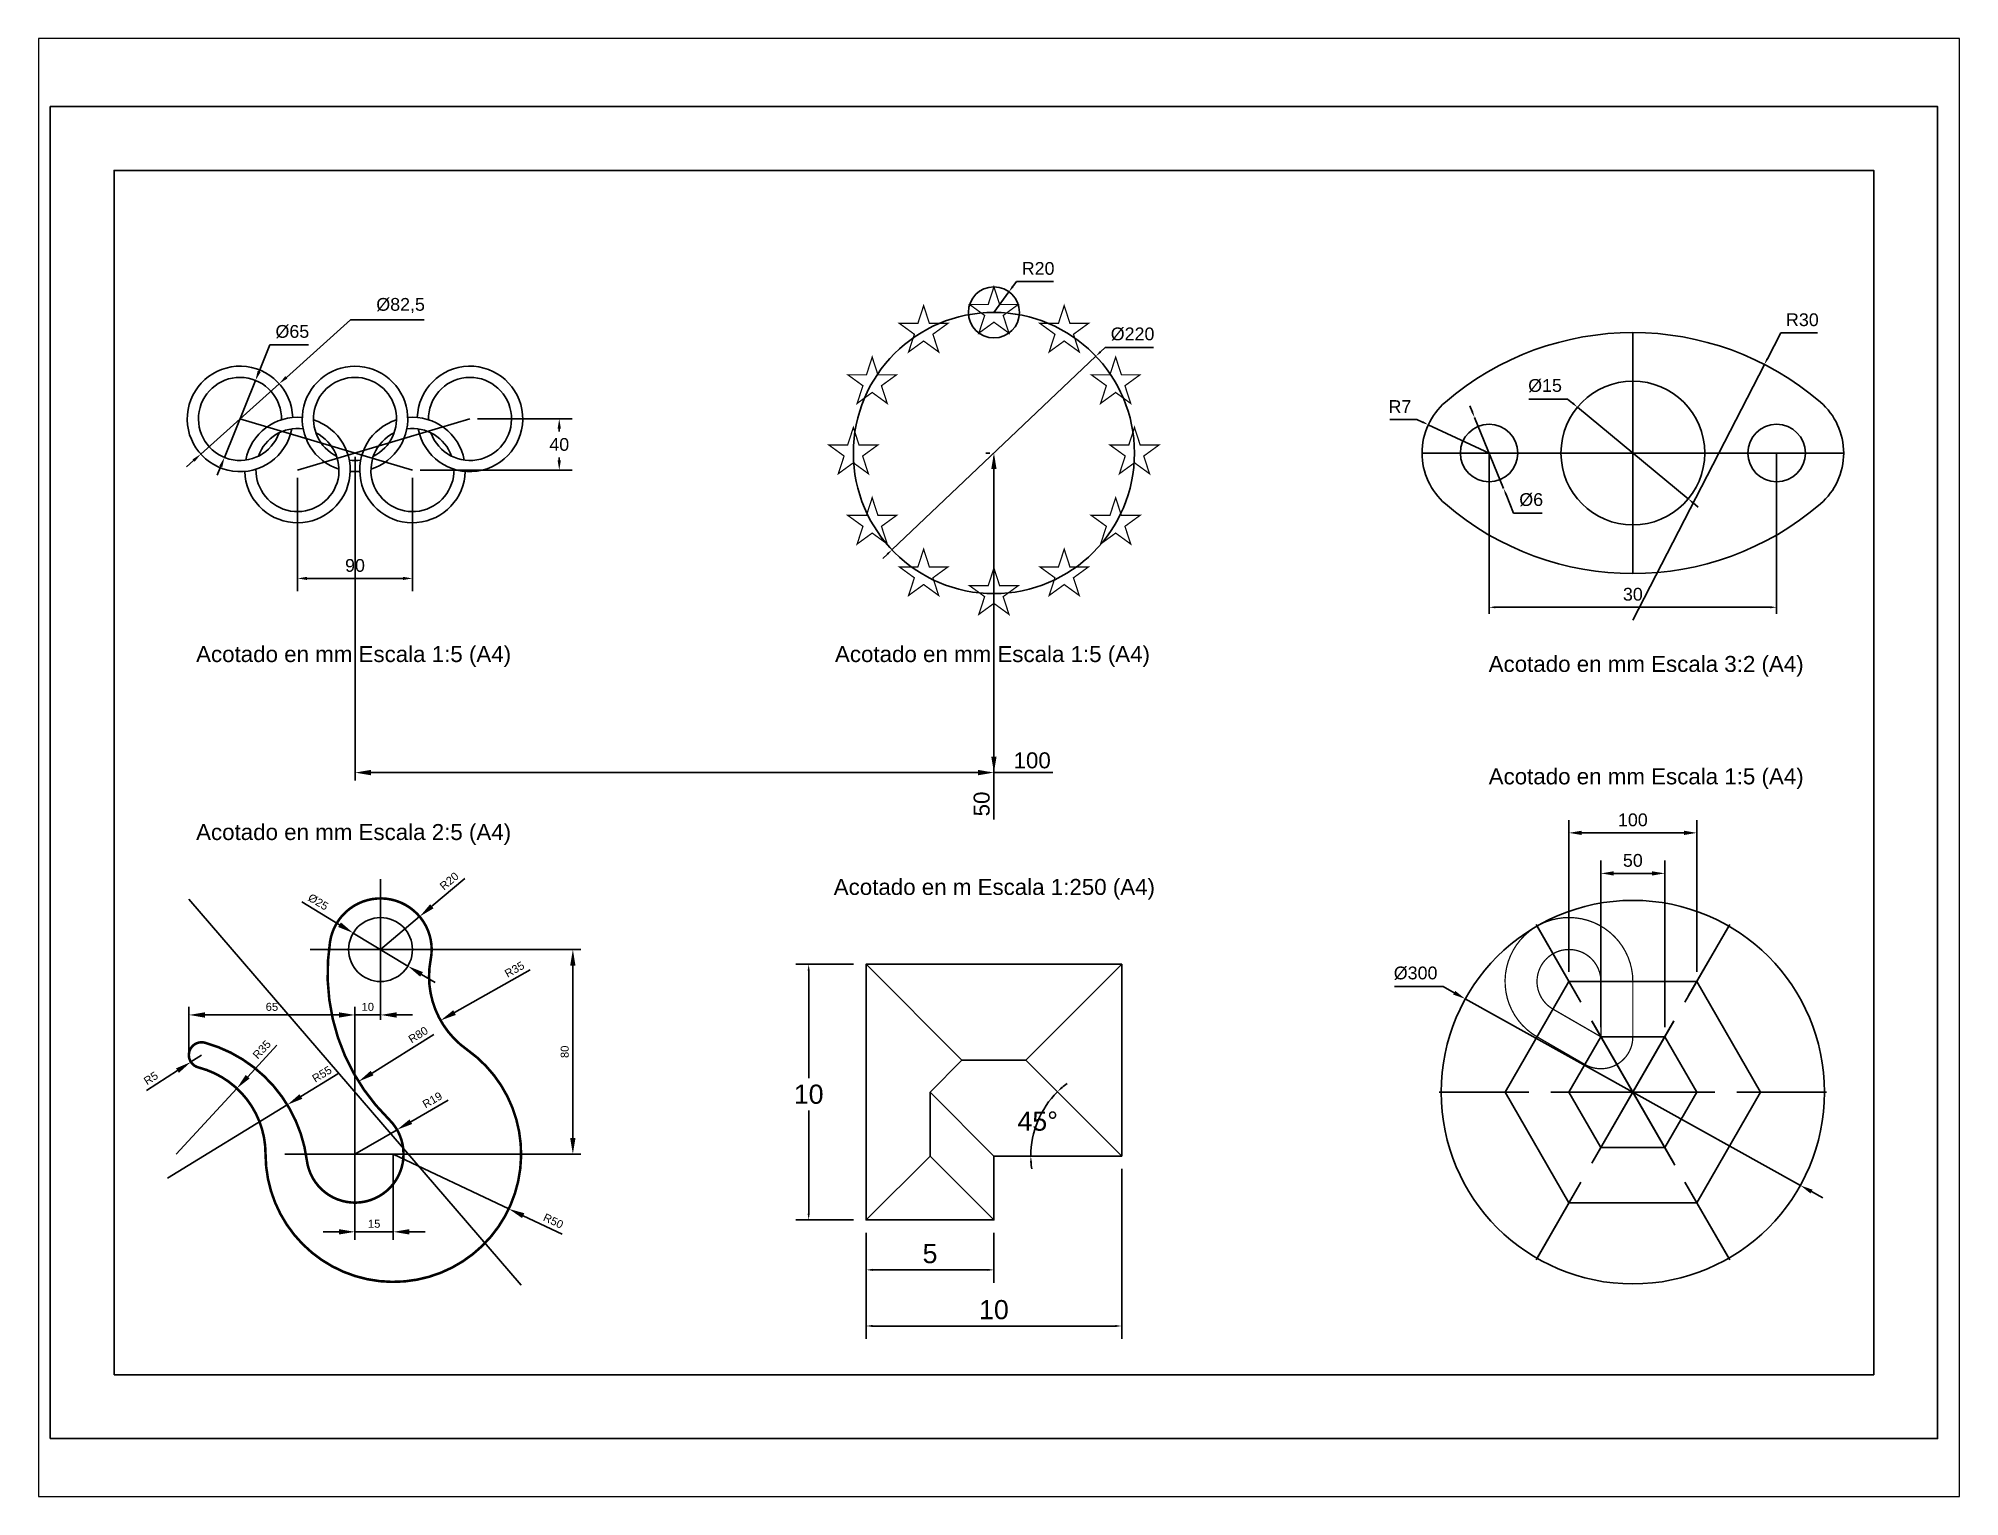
# Paper-space layout 'Presentación1' of a CAD drawing. Header units: millimetres. Extents: x 26 to 231, y 20 to 176.
# The model-space entities are those that its viewports show. They can reach past a viewport. Long polylines and large blocks are cut down to what shows.
import ezdxf

# ---------------------------------------------------------------- set-up
doc = ezdxf.new("R2010")
doc.units = ezdxf.units.MM
doc.layers.add('CapaCotas', color=252, linetype='Continuous')
doc.styles.get("Standard").update_dxf_attribs({"font": 'arial.ttf'})
doc.dimstyles.new('ISO-25', dxfattribs={"dimtxt": 2.5, "dimasz": 2.5, "dimexe": 1.25, "dimexo": 0.625, "dimtad": 1, "dimtxsty": 'Standard', "dimcen": 2.5, "dimadec": 0, "dimazin": 0, "dimtfac": 1, "dimtmove": 0, "dimatfit": 3, "dimfxl": 1, "dimarcsym": 0})

psp = doc.layouts.new('Presentación1')

msp = doc.modelspace()

# ---------------------------------------------------------------- texts
at = {"char_height": 2.5, "attachment_point": 1}
for s, insert in [('Acotado en mm Escala 1:5 (A4)', (2731.13, 1198.889)), ('Acotado en mm Escala 2:5 (A4)', (2528.83, 1190.177))]:
    msp.add_mtext_dynamic_manual_height_columns(s, width=50.67892, gutter_width=12.5, heights=[0], dxfattribs=dict(at, insert=insert))

# ---------------------------------------------------------------- blocks, each defined once
blk = doc.blocks.new('*D3')
at = {"layer": 'CapaCotas', "color": 0, "lineweight": -2, "transparency": 16777216}
for p, q in [((-15.96, -15.15), (15.96, 15.15)), ((17.41, 16.52), (16.68, 15.83)), ((25, 16.52), (17.41, 16.52)), ((-16.68, -15.83), (-17.41, -16.52))]:
    blk.add_line(p, q, dxfattribs=at)
at = {"layer": 'CapaCotas', "color": 0, "transparency": 16777216}
for points in [[(16.57, 15.95), (16.8, 15.71), (15.96, 15.15)], [(-16.8, -15.71), (-16.57, -15.95), (-15.96, -15.15)]]:
    blk.add_solid(points, dxfattribs=at)
at = {"layer": 'Defpoints', "color": 0, "transparency": 16777216}
for p in [(15.96, 15.15), (-15.96, -15.15)]:
    blk.add_point(p, dxfattribs=at)
at = {"layer": 'CapaCotas', "color": 0, "transparency": 16777216, "insert": (21.7, 18.6), "char_height": 2, "attachment_point": 5}
blk.add_mtext('%%C220', dxfattribs=at)
blk = doc.blocks.new('*D4')
at = {"layer": 'CapaCotas', "color": 0, "lineweight": -2, "transparency": 16777216}
for p, q in [((0, 22), (2.36, 25.23)), ((3.53, 26.85), (2.94, 26.04)), ((9.31, 26.85), (3.53, 26.85))]:
    blk.add_line(p, q, dxfattribs=at)
at = {"layer": 'CapaCotas', "color": 0, "transparency": 16777216}
blk.add_solid([(2.81, 26.14), (3.08, 25.94), (2.36, 25.23)], dxfattribs=at)
at = {"layer": 'Defpoints', "color": 0, "transparency": 16777216}
for p in [(2.36, 25.23), (0, 22)]:
    blk.add_point(p, dxfattribs=at)
at = {"layer": 'CapaCotas', "color": 0, "transparency": 16777216, "insert": (6.92, 28.87), "char_height": 2, "attachment_point": 5}
blk.add_mtext('R20', dxfattribs=at)
blk = doc.blocks.new('*D12')
at = {"layer": 'CapaCotas', "color": 0, "lineweight": -2, "transparency": 16777216}
for p, q in [((-22, 20), (-30.99, 20)), ((-28.99, 19), (-28.99, 2.2)), ((-28.99, -19), (-28.99, -2.87)), ((-22, -20), (-30.99, -20))]:
    blk.add_line(p, q, dxfattribs=at)
at = {"layer": 'CapaCotas', "color": 0, "transparency": 16777216}
for points in [[(-29.16, 19), (-28.83, 19), (-28.99, 20)], [(-29.16, -19), (-28.83, -19), (-28.99, -20)]]:
    blk.add_solid(points, dxfattribs=at)
at = {"layer": 'Defpoints', "color": 0, "transparency": 16777216}
for p in [(-20, 20), (-28.99, -20), (-20, -20)]:
    blk.add_point(p, dxfattribs=at)
at = {"layer": 'CapaCotas', "color": 0, "transparency": 16777216, "insert": (-28.99, -0.34), "char_height": 3, "attachment_point": 5}
blk.add_mtext('10', dxfattribs=at)
blk = doc.blocks.new('*D13')
at = {"layer": 'CapaCotas', "color": 0, "lineweight": -2, "transparency": 16777216}
for p, q in [((-20, -22), (-20, -29.81)), ((0, -22), (0, -29.81)), ((-19, -27.81), (-1, -27.81))]:
    blk.add_line(p, q, dxfattribs=at)
at = {"layer": 'CapaCotas', "color": 0, "transparency": 16777216}
for points in [[(-19, -27.64), (-19, -27.97), (-20, -27.81)], [(-1, -27.64), (-1, -27.97), (0, -27.81)]]:
    blk.add_solid(points, dxfattribs=at)
at = {"layer": 'Defpoints', "color": 0, "transparency": 16777216}
for p in [(-20, -20), (0, -20), (0, -27.81)]:
    blk.add_point(p, dxfattribs=at)
at = {"layer": 'CapaCotas', "color": 0, "transparency": 16777216, "insert": (-10, -25.28), "char_height": 3, "attachment_point": 5}
blk.add_mtext('5', dxfattribs=at)
blk = doc.blocks.new('*D14')
at = {"layer": 'CapaCotas', "color": 0, "lineweight": -2, "transparency": 16777216}
for p, q in [((20, -12), (20, -38.59)), ((-20, -22), (-20, -38.59)), ((-19, -36.59), (19, -36.59))]:
    blk.add_line(p, q, dxfattribs=at)
at = {"layer": 'CapaCotas', "color": 0, "transparency": 16777216}
for points in [[(-19, -36.42), (-19, -36.75), (-20, -36.59)], [(19, -36.42), (19, -36.75), (20, -36.59)]]:
    blk.add_solid(points, dxfattribs=at)
at = {"layer": 'Defpoints', "color": 0, "transparency": 16777216}
for p in [(20, -10), (-20, -20), (20, -36.59)]:
    blk.add_point(p, dxfattribs=at)
at = {"layer": 'CapaCotas', "color": 0, "transparency": 16777216, "insert": (0, -34.05), "char_height": 3, "attachment_point": 5}
blk.add_mtext('10', dxfattribs=at)
blk = doc.blocks.new('*D15')
at = {"layer": 'CapaCotas', "color": 0, "lineweight": -2, "transparency": 16777216}
for start, end in [(135, 180), (126.9466, 130.9733), (184.0267, 188.0534)]:
    blk.add_arc((20, -10), 14.23, start, end, dxfattribs=at)
at = {"layer": 'CapaCotas', "color": 0, "transparency": 16777216}
for points in [[(10.78, 0.62), (10.55, 0.87), (9.94, 0.06)], [(5.64, -11.01), (5.97, -10.99), (5.77, -10)]]:
    blk.add_solid(points, dxfattribs=at)
at = {"layer": 'Defpoints', "color": 0, "transparency": 16777216}
for p in [(5, 5), (7.67, -2.88), (0, -10), (20, -10), (20, -10)]:
    blk.add_point(p, dxfattribs=at)
at = {"layer": 'CapaCotas', "color": 0, "transparency": 16777216, "insert": (6.85, -4.55), "char_height": 3, "attachment_point": 5}
blk.add_mtext('45°', dxfattribs=at)
blk = doc.blocks.new('*D16')
at = {"layer": 'CapaCotas', "color": 0, "lineweight": -2, "transparency": 16777216}
for p, q in [((-5, 10.16), (-5, 36.23)), ((5, 10.16), (5, 36.23)), ((-3, 34.23), (3, 34.23))]:
    blk.add_line(p, q, dxfattribs=at)
at = {"layer": 'CapaCotas', "color": 0, "transparency": 16777216}
for points in [[(-3, 34.56), (-3, 33.89), (-5, 34.23)], [(3, 34.56), (3, 33.89), (5, 34.23)]]:
    blk.add_solid(points, dxfattribs=at)
at = {"layer": 'Defpoints', "color": 0, "transparency": 16777216}
for p in [(5, 34.23), (-5, 8.66), (5, 8.66)]:
    blk.add_point(p, dxfattribs=at)
at = {"layer": 'CapaCotas', "color": 0, "transparency": 16777216, "insert": (0, 36.25), "char_height": 2, "attachment_point": 5}
blk.add_mtext('50', dxfattribs=at)
blk = doc.blocks.new('*D17')
at = {"layer": 'CapaCotas', "color": 0, "lineweight": -2, "transparency": 16777216}
for p, q in [((-10, 18.82), (-10, 42.57)), ((10, 18.82), (10, 42.57)), ((-8, 40.57), (8, 40.57))]:
    blk.add_line(p, q, dxfattribs=at)
at = {"layer": 'CapaCotas', "color": 0, "transparency": 16777216}
for points in [[(-8, 40.9), (-8, 40.23), (-10, 40.57)], [(8, 40.9), (8, 40.23), (10, 40.57)]]:
    blk.add_solid(points, dxfattribs=at)
at = {"layer": 'Defpoints', "color": 0, "transparency": 16777216}
for p in [(10, 40.57), (-10, 17.32), (10, 17.32)]:
    blk.add_point(p, dxfattribs=at)
at = {"layer": 'CapaCotas', "color": 0, "transparency": 16777216, "insert": (0, 42.59), "char_height": 2, "attachment_point": 5}
blk.add_mtext('100', dxfattribs=at)
blk = doc.blocks.new('*D18')
at = {"layer": 'CapaCotas', "color": 0, "lineweight": -2, "transparency": 16777216}
for p, q in [((-37.3, 16.53), (-29.71, 16.53)), ((-29.71, 16.53), (-27.96, 15.56)), ((26.22, -14.59), (-26.22, 14.59)), ((27.96, -15.56), (29.71, -16.53))]:
    blk.add_line(p, q, dxfattribs=at)
at = {"layer": 'CapaCotas', "color": 0, "transparency": 16777216}
for points in [[(-27.8, 15.85), (-28.13, 15.27), (-26.22, 14.59)], [(28.13, -15.27), (27.8, -15.85), (26.22, -14.59)]]:
    blk.add_solid(points, dxfattribs=at)
at = {"layer": 'Defpoints', "color": 0, "transparency": 16777216}
for p in [(-26.22, 14.59), (26.22, -14.59)]:
    blk.add_point(p, dxfattribs=at)
at = {"layer": 'CapaCotas', "color": 0, "transparency": 16777216, "insert": (-34, 18.61), "char_height": 2, "attachment_point": 5}
blk.add_mtext('%%C300', dxfattribs=at)
blk = doc.blocks.new('*U19')
at = {"layer": 'CapaCotas'}
for p, q in [((-8.56, 14.82), (-15, 25.98)), ((6.58, -11.4), (-6.27, 10.86)), ((8.29, -14.36), (15, -25.98))]:
    blk.add_line(p, q, dxfattribs=at)
blk = doc.blocks.new('*U20')
at = {"layer": 'CapaCotas', "color": 0, "linetype": 'ByBlock', "lineweight": -2, "transparency": 16777216}
for p, rotation in [((345.98, 380.57), 59.99999999999999), ((346.14, 380.29), 120), ((346.46, 380.84), 299.9999999999999), ((346.61, 380.57), 240), ((346.46, 380.29), 180)]:
    blk.add_blockref('*U19', p, dxfattribs=dict(at, rotation=rotation))
blk.add_blockref('*U19', (346.14, 380.84), dxfattribs=at)
blk = doc.blocks.new('*D22')
at = {"layer": 'CapaCotas', "color": 0, "lineweight": -2, "transparency": 16777216}
for p, q in [((17.18, 33.41), (12.03, 29.08)), ((4, 22.31), (10.12, 27.47))]:
    blk.add_line(p, q, dxfattribs=at)
at = {"layer": 'CapaCotas', "color": 0, "transparency": 16777216}
blk.add_solid([(11.76, 29.39), (12.3, 28.76), (10.12, 27.47)], dxfattribs=at)
at = {"layer": 'Defpoints', "color": 0, "transparency": 16777216}
for p in [(10.12, 27.47), (4, 22.31)]:
    blk.add_point(p, dxfattribs=at)
at = {"layer": 'CapaCotas', "color": 0, "transparency": 16777216, "insert": (14.75, 33.02), "char_height": 1.25, "attachment_point": 5, "rotation": 40.1013}
blk.add_mtext('R20', dxfattribs=at)
blk = doc.blocks.new('*D23')
at = {"layer": 'CapaCotas', "color": 0, "lineweight": -2, "transparency": 16777216}
for p, q in [((-8.32, 29.78), (-2.41, 26.2)), ((8.28, 19.72), (-0.28, 24.9)), ((10.41, 18.42), (12.55, 17.13))]:
    blk.add_line(p, q, dxfattribs=at)
at = {"layer": 'CapaCotas', "color": 0, "transparency": 16777216}
for points in [[(-2.2, 26.56), (-2.63, 25.84), (-0.28, 24.9)], [(10.63, 18.78), (10.2, 18.07), (8.28, 19.72)]]:
    blk.add_solid(points, dxfattribs=at)
at = {"layer": 'Defpoints', "color": 0, "transparency": 16777216}
for p in [(-0.28, 24.9), (8.28, 19.72)]:
    blk.add_point(p, dxfattribs=at)
at = {"layer": 'CapaCotas', "color": 0, "transparency": 16777216, "insert": (-5.76, 29.75), "char_height": 1.25, "attachment_point": 5, "rotation": 328.778}
blk.add_mtext('%%C25', dxfattribs=at)
blk = doc.blocks.new('*D24')
at = {"layer": 'CapaCotas', "color": 0, "lineweight": -2, "transparency": 16777216}
for p, q in [((-2.5, 12.08), (-5, 12.08)), ((0, 1.31), (0, 13.33)), ((0, 12.08), (4, 12.08)), ((4, 12.08), (4, 13.33)), ((6.5, 12.08), (9, 12.08))]:
    blk.add_line(p, q, dxfattribs=at)
at = {"layer": 'CapaCotas', "color": 0, "transparency": 16777216}
for points in [[(-2.5, 12.49), (-2.5, 11.66), (0, 12.08)], [(6.5, 12.49), (6.5, 11.66), (4, 12.08)]]:
    blk.add_solid(points, dxfattribs=at)
at = {"layer": 'Defpoints', "color": 0, "transparency": 16777216}
for p in [(4, 12.08), (4, 12.08), (0, 1.31)]:
    blk.add_point(p, dxfattribs=at)
at = {"layer": 'CapaCotas', "color": 0, "transparency": 16777216, "insert": (2, 13.34), "char_height": 1.25, "width": 4.2224, "attachment_point": 5}
blk.add_mtext('10', dxfattribs=at)
blk = doc.blocks.new('*D25')
at = {"layer": 'CapaCotas', "color": 0, "lineweight": -2, "transparency": 16777216}
for p, q in [((6, -9.69), (6, -23.11)), ((0, -20.69), (0, -23.11)), ((-2.5, -21.86), (-5, -21.86)), ((0, -21.86), (6, -21.86)), ((8.5, -21.86), (11, -21.86))]:
    blk.add_line(p, q, dxfattribs=at)
at = {"layer": 'CapaCotas', "color": 0, "transparency": 16777216}
for points in [[(-2.5, -21.44), (-2.5, -22.27), (0, -21.86)], [(8.5, -21.44), (8.5, -22.27), (6, -21.86)]]:
    blk.add_solid(points, dxfattribs=at)
at = {"layer": 'Defpoints', "color": 0, "transparency": 16777216}
for p in [(6, -9.69), (0, -20.69), (6, -21.86)]:
    blk.add_point(p, dxfattribs=at)
at = {"layer": 'CapaCotas', "color": 0, "transparency": 16777216, "insert": (3, -20.6), "char_height": 1.25, "attachment_point": 5}
blk.add_mtext('15', dxfattribs=at)
blk = doc.blocks.new('*D26')
at = {"layer": 'CapaCotas', "color": 0, "lineweight": -2, "transparency": 16777216}
for p, q in [((-26, 5.8), (-26, 13.33)), ((-23.5, 12.08), (-2.5, 12.08)), ((0, 12.08), (0, 13.33))]:
    blk.add_line(p, q, dxfattribs=at)
at = {"layer": 'CapaCotas', "color": 0, "transparency": 16777216}
for points in [[(-23.5, 12.49), (-23.5, 11.66), (-26, 12.08)], [(-2.5, 12.49), (-2.5, 11.66), (0, 12.08)]]:
    blk.add_solid(points, dxfattribs=at)
at = {"layer": 'Defpoints', "color": 0, "transparency": 16777216}
for p in [(0, 12.08), (0, 12.08), (-26, 5.8)]:
    blk.add_point(p, dxfattribs=at)
at = {"layer": 'CapaCotas', "color": 0, "transparency": 16777216, "insert": (-13, 13.34), "char_height": 1.25, "attachment_point": 5}
blk.add_mtext('65', dxfattribs=at)
blk = doc.blocks.new('*D27')
at = {"layer": 'CapaCotas', "color": 0, "lineweight": -2, "transparency": 16777216}
for p, q in [((4, 22.31), (35.35, 22.31)), ((34.1, 19.81), (34.1, -7.19)), ((0, -9.69), (35.35, -9.69))]:
    blk.add_line(p, q, dxfattribs=at)
at = {"layer": 'CapaCotas', "color": 0, "transparency": 16777216}
for points in [[(33.68, 19.81), (34.51, 19.81), (34.1, 22.31)], [(33.68, -7.19), (34.51, -7.19), (34.1, -9.69)]]:
    blk.add_solid(points, dxfattribs=at)
at = {"layer": 'Defpoints', "color": 0, "transparency": 16777216}
for p in [(4, 22.31), (0, -9.69), (34.1, -9.69)]:
    blk.add_point(p, dxfattribs=at)
at = {"layer": 'CapaCotas', "color": 0, "transparency": 16777216, "insert": (32.83, 6.31), "char_height": 1.25, "attachment_point": 5, "rotation": 90}
blk.add_mtext('80', dxfattribs=at)
blk = doc.blocks.new('*D28')
at = {"layer": 'CapaCotas', "color": 0, "lineweight": -2, "transparency": 16777216}
for p, q in [((-2.7, 2.84), (-8.46, -0.68)), ((-29.36, -13.47), (-10.59, -1.98))]:
    blk.add_line(p, q, dxfattribs=at)
at = {"layer": 'CapaCotas', "color": 0, "transparency": 16777216}
blk.add_solid([(-8.68, -0.32), (-8.24, -1.04), (-10.59, -1.98)], dxfattribs=at)
at = {"layer": 'Defpoints', "color": 0, "transparency": 16777216}
for p in [(-10.59, -1.98), (-29.36, -13.47)]:
    blk.add_point(p, dxfattribs=at)
at = {"layer": 'CapaCotas', "color": 0, "transparency": 16777216, "insert": (-5.17, 2.81), "char_height": 1.25, "attachment_point": 5, "rotation": 31.4558}
blk.add_mtext('R55', dxfattribs=at)
blk = doc.blocks.new('*D29')
at = {"layer": 'CapaCotas', "color": 0, "lineweight": -2, "transparency": 16777216}
for p, q in [((-12.21, 7.37), (-16.79, 2.42)), ((-28, -9.69), (-18.49, 0.59))]:
    blk.add_line(p, q, dxfattribs=at)
at = {"layer": 'CapaCotas', "color": 0, "transparency": 16777216}
blk.add_solid([(-17.1, 2.7), (-16.49, 2.14), (-18.49, 0.59)], dxfattribs=at)
at = {"layer": 'Defpoints', "color": 0, "transparency": 16777216}
for p in [(-18.49, 0.59), (-28, -9.69)]:
    blk.add_point(p, dxfattribs=at)
at = {"layer": 'CapaCotas', "color": 0, "transparency": 16777216, "insert": (-14.58, 6.67), "char_height": 1.25, "attachment_point": 5, "rotation": 47.2176}
blk.add_mtext('R35', dxfattribs=at)
blk = doc.blocks.new('*D30')
at = {"layer": 'CapaCotas', "color": 0, "lineweight": -2, "transparency": 16777216}
for p, q in [((-32.64, 0.24), (-27.78, 3.37)), ((-24, 5.8), (-25.68, 4.72))]:
    blk.add_line(p, q, dxfattribs=at)
at = {"layer": 'CapaCotas', "color": 0, "transparency": 16777216}
blk.add_solid([(-28.01, 3.72), (-27.56, 3.02), (-25.68, 4.72)], dxfattribs=at)
at = {"layer": 'Defpoints', "color": 0, "transparency": 16777216}
for p in [(-25.68, 4.72), (-24, 5.8)]:
    blk.add_point(p, dxfattribs=at)
at = {"layer": 'CapaCotas', "color": 0, "transparency": 16777216, "insert": (-31.94, 2.18), "char_height": 1.25, "attachment_point": 5, "rotation": 32.814}
blk.add_mtext('R5', dxfattribs=at)
blk = doc.blocks.new('*D31')
at = {"layer": 'CapaCotas', "color": 0, "lineweight": -2, "transparency": 16777216}
for p, q in [((6, -9.69), (24.07, -18.26)), ((32.41, -22.21), (26.33, -19.33))]:
    blk.add_line(p, q, dxfattribs=at)
at = {"layer": 'CapaCotas', "color": 0, "transparency": 16777216}
blk.add_solid([(26.51, -18.95), (26.15, -19.7), (24.07, -18.26)], dxfattribs=at)
at = {"layer": 'Defpoints', "color": 0, "transparency": 16777216}
for p in [(6, -9.69), (24.07, -18.26)]:
    blk.add_point(p, dxfattribs=at)
at = {"layer": 'CapaCotas', "color": 0, "transparency": 16777216, "insert": (31.04, -20.16), "char_height": 1.25, "attachment_point": 5, "rotation": 334.6333}
blk.add_mtext('R50', dxfattribs=at)
blk = doc.blocks.new('*D32')
at = {"layer": 'CapaCotas', "color": 0, "lineweight": -2, "transparency": 16777216}
blk.add_line((27.44, 19.14), (15.58, 12.45), dxfattribs=at)
at = {"layer": 'CapaCotas', "color": 0, "transparency": 16777216}
blk.add_solid([(15.37, 12.81), (15.78, 12.08), (13.4, 11.22)], dxfattribs=at)
at = {"layer": 'Defpoints', "color": 0, "transparency": 16777216}
for p in [(25.59, 18.1), (13.4, 11.22)]:
    blk.add_point(p, dxfattribs=at)
at = {"layer": 'CapaCotas', "color": 0, "transparency": 16777216, "insert": (24.97, 19.2), "char_height": 1.25, "attachment_point": 5, "rotation": 29.4452}
blk.add_mtext('R35', dxfattribs=at)
blk = doc.blocks.new('*D33')
at = {"layer": 'CapaCotas', "color": 0, "lineweight": -2, "transparency": 16777216}
for p, q in [((14.58, -1.26), (8.74, -4.63)), ((0, -9.69), (6.58, -5.88))]:
    blk.add_line(p, q, dxfattribs=at)
at = {"layer": 'CapaCotas', "color": 0, "transparency": 16777216}
blk.add_solid([(8.53, -4.27), (8.95, -4.99), (6.58, -5.88)], dxfattribs=at)
at = {"layer": 'Defpoints', "color": 0, "transparency": 16777216}
for p in [(6.58, -5.88), (0, -9.69)]:
    blk.add_point(p, dxfattribs=at)
at = {"layer": 'CapaCotas', "color": 0, "transparency": 16777216, "insert": (12.11, -1.23), "char_height": 1.25, "attachment_point": 5, "rotation": 30.0398}
blk.add_mtext('R19', dxfattribs=at)
blk = doc.blocks.new('*D34')
at = {"layer": 'CapaCotas', "color": 0, "lineweight": -2, "transparency": 16777216}
blk.add_line((12.36, 9.02), (2.68, 2.99), dxfattribs=at)
at = {"layer": 'CapaCotas', "color": 0, "transparency": 16777216}
blk.add_solid([(2.46, 3.34), (2.9, 2.63), (0.56, 1.66)], dxfattribs=at)
at = {"layer": 'Defpoints', "color": 0, "transparency": 16777216}
for p in [(27.71, 18.6), (0.56, 1.66)]:
    blk.add_point(p, dxfattribs=at)
at = {"layer": 'CapaCotas', "color": 0, "transparency": 16777216, "insert": (9.89, 8.97), "char_height": 1.25, "attachment_point": 5, "rotation": 31.9593}
blk.add_mtext('R80', dxfattribs=at)
blk = doc.blocks.new('*D36')
at = {"layer": 'CapaCotas', "color": 0, "lineweight": -2, "transparency": 16777216}
for p, q in [((2553.7, 1247.61), (2553.7, 1196.98)), ((2653.7, 1247.61), (2653.7, 1196.98)), ((2556.2, 1198.23), (2651.2, 1198.23)), ((2653.7, 1198.23), (2662.94, 1198.23))]:
    blk.add_line(p, q, dxfattribs=at)
at = {"layer": 'CapaCotas', "color": 0, "transparency": 16777216}
for points in [[(2556.2, 1198.65), (2556.2, 1197.81), (2553.7, 1198.23)], [(2651.2, 1198.65), (2651.2, 1197.81), (2653.7, 1198.23)]]:
    blk.add_solid(points, dxfattribs=at)
at = {"layer": 'Defpoints', "color": 0, "transparency": 16777216}
for p in [(2553.7, 1248.23), (2653.7, 1248.23), (2653.7, 1198.23)]:
    blk.add_point(p, dxfattribs=at)
at = {"layer": 'CapaCotas', "color": 0, "transparency": 16777216, "insert": (2659.68, 1200.13), "char_height": 2.5, "attachment_point": 5}
blk.add_mtext('100', dxfattribs=at)
blk = doc.blocks.new('*D37')
at = {"layer": 'CapaCotas', "color": 0, "lineweight": -2, "transparency": 16777216}
for p, q in [((2653.07, 1248.23), (2652.45, 1248.23)), ((2653.7, 1245.73), (2653.7, 1200.73)), ((2653.07, 1198.23), (2652.45, 1198.23)), ((2653.7, 1198.23), (2653.7, 1190.91))]:
    blk.add_line(p, q, dxfattribs=at)
at = {"layer": 'CapaCotas', "color": 0, "transparency": 16777216}
for points in [[(2653.28, 1245.73), (2654.11, 1245.73), (2653.7, 1248.23)], [(2653.28, 1200.73), (2654.11, 1200.73), (2653.7, 1198.23)]]:
    blk.add_solid(points, dxfattribs=at)
at = {"layer": 'Defpoints', "color": 0, "transparency": 16777216}
for p in [(2653.7, 1248.23), (2653.7, 1198.23), (2653.7, 1198.23)]:
    blk.add_point(p, dxfattribs=at)
at = {"layer": 'CapaCotas', "color": 0, "transparency": 16777216, "insert": (2651.79, 1193.32), "char_height": 2.5, "attachment_point": 5, "rotation": 90}
blk.add_mtext('50', dxfattribs=at)
blk = doc.blocks.new('*D38')
at = {"layer": 'CapaCotas', "color": 0, "lineweight": -2, "transparency": 16777216}
for p, q in [((-13.33, 16.91), (-15, 12.75)), ((-7.27, 16.91), (-13.33, 16.91)), ((-20.43, -0.69), (-15.57, 11.36)), ((-21, -2.08), (-21.56, -3.48))]:
    blk.add_line(p, q, dxfattribs=at)
at = {"layer": 'CapaCotas', "color": 0, "transparency": 16777216}
for points in [[(-15.24, 12.85), (-14.77, 12.66), (-15.57, 11.36)], [(-21.23, -1.99), (-20.76, -2.18), (-20.43, -0.69)]]:
    blk.add_solid(points, dxfattribs=at)
at = {"layer": 'Defpoints', "color": 0, "transparency": 16777216}
for p in [(-15.57, 11.36), (-20.43, -0.69)]:
    blk.add_point(p, dxfattribs=at)
at = {"layer": 'CapaCotas', "color": 0, "transparency": 16777216, "insert": (-9.8, 18.99), "char_height": 2, "attachment_point": 5}
blk.add_mtext('%%C65', dxfattribs=at)
blk = doc.blocks.new('*D39')
at = {"layer": 'CapaCotas', "color": 0, "lineweight": -2, "transparency": 16777216}
for p, q in [((-0.71, 20.83), (-10.74, 11.84)), ((10.84, 20.83), (-0.71, 20.83)), ((-24.14, -0.17), (-11.86, 10.84)), ((-25.26, -1.18), (-26.38, -2.18))]:
    blk.add_line(p, q, dxfattribs=at)
at = {"layer": 'CapaCotas', "color": 0, "transparency": 16777216}
for points in [[(-10.91, 12.03), (-10.57, 11.66), (-11.86, 10.84)], [(-25.43, -0.99), (-25.09, -1.36), (-24.14, -0.17)]]:
    blk.add_solid(points, dxfattribs=at)
at = {"layer": 'Defpoints', "color": 0, "transparency": 16777216}
for p in [(-11.86, 10.84), (-24.14, -0.17)]:
    blk.add_point(p, dxfattribs=at)
at = {"layer": 'CapaCotas', "color": 0, "transparency": 16777216, "insert": (7.14, 23.07), "char_height": 2, "width": 10.9502, "attachment_point": 5}
blk.add_mtext('%%C82,5', dxfattribs=at)
blk = doc.blocks.new('*D40')
at = {"layer": 'CapaCotas', "color": 0, "lineweight": -2, "transparency": 16777216}
for p, q in [((-9, -3.87), (-9, -21.62)), ((9, -3.87), (9, -21.62)), ((-7.5, -19.62), (7.5, -19.62))]:
    blk.add_line(p, q, dxfattribs=at)
at = {"layer": 'CapaCotas', "color": 0, "transparency": 16777216}
for points in [[(-7.5, -19.37), (-7.5, -19.87), (-9, -19.62)], [(7.5, -19.37), (7.5, -19.87), (9, -19.62)]]:
    blk.add_solid(points, dxfattribs=at)
at = {"layer": 'Defpoints', "color": 0, "transparency": 16777216}
for p in [(-9, -2.67), (9, -2.67), (9, -19.62)]:
    blk.add_point(p, dxfattribs=at)
at = {"layer": 'CapaCotas', "color": 0, "transparency": 16777216, "insert": (0, -17.6), "char_height": 2, "attachment_point": 5}
blk.add_mtext('90', dxfattribs=at)
blk = doc.blocks.new('*D41')
at = {"layer": 'CapaCotas', "color": 0, "lineweight": -2, "transparency": 16777216}
for p, q in [((19.2, 5.33), (33.97, 5.33)), ((31.97, 3.83), (31.97, 3.35)), ((10.2, -2.67), (33.97, -2.67)), ((31.97, -1.17), (31.97, -0.69))]:
    blk.add_line(p, q, dxfattribs=at)
at = {"layer": 'CapaCotas', "color": 0, "transparency": 16777216}
for points in [[(31.72, 3.83), (32.22, 3.83), (31.97, 5.33)], [(31.72, -1.17), (32.22, -1.17), (31.97, -2.67)]]:
    blk.add_solid(points, dxfattribs=at)
at = {"layer": 'Defpoints', "color": 0, "transparency": 16777216}
for p in [(18, 5.33), (31.97, 5.33), (9, -2.67)]:
    blk.add_point(p, dxfattribs=at)
at = {"layer": 'CapaCotas', "color": 0, "transparency": 16777216, "insert": (31.97, 1.33), "char_height": 2, "width": 1.3179, "attachment_point": 5}
blk.add_mtext('40', dxfattribs=at)
blk = doc.blocks.new('*D42')
at = {"layer": 'CapaCotas', "color": 0, "lineweight": -2, "transparency": 16777216}
for p, q in [((-22.5, 0), (-22.5, -25.14)), ((22.5, 0), (22.5, -25.14)), ((-21.5, -24.14), (21.5, -24.14))]:
    blk.add_line(p, q, dxfattribs=at)
at = {"layer": 'CapaCotas', "color": 0, "transparency": 16777216}
for points in [[(-21.5, -23.97), (-21.5, -24.3), (-22.5, -24.14)], [(21.5, -23.97), (21.5, -24.3), (22.5, -24.14)]]:
    blk.add_solid(points, dxfattribs=at)
at = {"layer": 'Defpoints', "color": 0, "transparency": 16777216}
for p in [(-22.5, 0), (22.5, 0), (22.5, -24.14)]:
    blk.add_point(p, dxfattribs=at)
at = {"layer": 'CapaCotas', "color": 0, "transparency": 16777216, "insert": (0, -22.11), "char_height": 2, "attachment_point": 5}
blk.add_mtext('30', dxfattribs=at)
blk = doc.blocks.new('*D43')
at = {"layer": 'CapaCotas', "color": 0, "lineweight": -2, "transparency": 16777216}
for p, q in [((-16.26, 8.45), (-10.21, 8.45)), ((-10.21, 8.45), (-9.44, 7.81)), ((8.67, -7.17), (-8.67, 7.17)), ((9.44, -7.81), (10.21, -8.45))]:
    blk.add_line(p, q, dxfattribs=at)
at = {"layer": 'CapaCotas', "color": 0, "transparency": 16777216}
for points in [[(-9.33, 7.94), (-9.54, 7.68), (-8.67, 7.17)], [(9.54, -7.68), (9.33, -7.94), (8.67, -7.17)]]:
    blk.add_solid(points, dxfattribs=at)
at = {"layer": 'Defpoints', "color": 0, "transparency": 16777216}
for p in [(-8.67, 7.17), (8.67, -7.17)]:
    blk.add_point(p, dxfattribs=at)
at = {"layer": 'CapaCotas', "color": 0, "transparency": 16777216, "insert": (-13.74, 10.53), "char_height": 2, "attachment_point": 5}
blk.add_mtext('%%C15', dxfattribs=at)
blk = doc.blocks.new('*D44')
at = {"layer": 'CapaCotas', "color": 0, "lineweight": -2, "transparency": 16777216}
for p, q in [((-38.06, 5.27), (-33.83, 5.27)), ((-33.83, 5.27), (-32.93, 4.85)), ((-22.5, 0), (-32.02, 4.43))]:
    blk.add_line(p, q, dxfattribs=at)
at = {"layer": 'CapaCotas', "color": 0, "transparency": 16777216}
blk.add_solid([(-32.86, 5), (-33, 4.7), (-32.02, 4.43)], dxfattribs=at)
at = {"layer": 'Defpoints', "color": 0, "transparency": 16777216}
for p in [(-32.02, 4.43), (-22.5, 0)]:
    blk.add_point(p, dxfattribs=at)
at = {"layer": 'CapaCotas', "color": 0, "transparency": 16777216, "insert": (-36.45, 7.27), "char_height": 2, "attachment_point": 5}
blk.add_mtext('R7', dxfattribs=at)
blk = doc.blocks.new('*D45')
at = {"layer": 'CapaCotas', "color": 0, "lineweight": -2, "transparency": 16777216}
for p, q in [((23.14, 18.82), (21.05, 14.75)), ((28.92, 18.82), (23.14, 18.82)), ((0, -26.15), (20.59, 13.86))]:
    blk.add_line(p, q, dxfattribs=at)
at = {"layer": 'CapaCotas', "color": 0, "transparency": 16777216}
blk.add_solid([(20.9, 14.82), (21.2, 14.67), (20.59, 13.86)], dxfattribs=at)
at = {"layer": 'Defpoints', "color": 0, "transparency": 16777216}
for p in [(20.59, 13.86), (0, -26.15)]:
    blk.add_point(p, dxfattribs=at)
at = {"layer": 'CapaCotas', "color": 0, "transparency": 16777216, "insert": (26.53, 20.84), "char_height": 2, "attachment_point": 5}
blk.add_mtext('R30', dxfattribs=at)
blk = doc.blocks.new('*D46')
at = {"layer": 'CapaCotas', "color": 0, "lineweight": -2, "transparency": 16777216}
for p, q in [((-25.15, 6.48), (-25.53, 7.4)), ((-24.77, 5.55), (-20.23, -5.55)), ((-18.66, -9.4), (-19.85, -6.48)), ((-14.17, -9.4), (-18.66, -9.4))]:
    blk.add_line(p, q, dxfattribs=at)
at = {"layer": 'CapaCotas', "color": 0, "transparency": 16777216}
for points in [[(-25, 6.54), (-25.3, 6.42), (-24.77, 5.55)], [(-19.7, -6.42), (-20, -6.54), (-20.23, -5.55)]]:
    blk.add_solid(points, dxfattribs=at)
at = {"layer": 'Defpoints', "color": 0, "transparency": 16777216}
for p in [(-24.77, 5.55), (-20.23, -5.55)]:
    blk.add_point(p, dxfattribs=at)
at = {"layer": 'CapaCotas', "color": 0, "transparency": 16777216, "insert": (-15.91, -7.32), "char_height": 2, "attachment_point": 5}
blk.add_mtext('%%C6', dxfattribs=at)
blk = doc.blocks.new('bandera')
at = {"const_width": 0.2}
for points in [[(0, 26), (-0.898, 23.236), (-3.804, 23.236), (-1.453, 21.528), (-2.351, 18.764), (0, 20.472), (2.351, 18.764), (1.453, 21.528), (3.804, 23.236), (0.898, 23.236), (0, 26)], [(-11, 23.053), (-11.898, 20.289), (-14.804, 20.289), (-12.453, 18.58), (-13.351, 15.816), (-11, 17.525), (-8.649, 15.816), (-9.547, 18.58), (-7.196, 20.289), (-10.102, 20.289), (-11, 23.053)], [(11, 23.053), (10.102, 20.289), (7.196, 20.289), (9.547, 18.58), (8.649, 15.816), (11, 17.525), (13.351, 15.816), (12.453, 18.58), (14.804, 20.289), (11.898, 20.289), (11, 23.053)], [(-19.053, 15), (-19.951, 12.236), (-22.857, 12.236), (-20.506, 10.528), (-21.404, 7.764), (-19.053, 9.472), (-16.701, 7.764), (-17.599, 10.528), (-15.248, 12.236), (-18.155, 12.236), (-19.053, 15)], [(19.053, 15), (18.155, 12.236), (15.248, 12.236), (17.599, 10.528), (16.701, 7.764), (19.053, 9.472), (21.404, 7.764), (20.506, 10.528), (22.857, 12.236), (19.951, 12.236), (19.053, 15)], [(-22, 4), (-22.898, 1.236), (-25.804, 1.236), (-23.453, -0.472), (-24.351, -3.236), (-22, -1.528), (-19.649, -3.236), (-20.547, -0.472), (-18.196, 1.236), (-21.102, 1.236), (-22, 4)], [(22, 4), (21.102, 1.236), (18.196, 1.236), (20.547, -0.472), (19.649, -3.236), (22, -1.528), (24.351, -3.236), (23.453, -0.472), (25.804, 1.236), (22.898, 1.236), (22, 4)], [(-19.053, -7), (-19.951, -9.764), (-22.857, -9.764), (-20.506, -11.472), (-21.404, -14.236), (-19.053, -12.528), (-16.701, -14.236), (-17.599, -11.472), (-15.248, -9.764), (-18.155, -9.764), (-19.053, -7)], [(19.053, -7), (18.155, -9.764), (15.248, -9.764), (17.599, -11.472), (16.701, -14.236), (19.053, -12.528), (21.404, -14.236), (20.506, -11.472), (22.857, -9.764), (19.951, -9.764), (19.053, -7)], [(-11, -15.053), (-11.898, -17.816), (-14.804, -17.816), (-12.453, -19.525), (-13.351, -22.289), (-11, -20.58), (-8.649, -22.289), (-9.547, -19.525), (-7.196, -17.816), (-10.102, -17.816), (-11, -15.053)], [(11, -15.053), (10.102, -17.816), (7.196, -17.816), (9.547, -19.525), (8.649, -22.289), (11, -20.58), (13.351, -22.289), (12.453, -19.525), (14.804, -17.816), (11.898, -17.816), (11, -15.053)], [(0, -18), (-0.898, -20.764), (-3.804, -20.764), (-1.453, -22.472), (-2.351, -25.236), (0, -23.528), (2.351, -25.236), (1.453, -22.472), (3.804, -20.764), (0.898, -20.764), (0, -18)]]:
    blk.add_lwpolyline(points, dxfattribs=at)
at = {"layer": 'CapaCotas'}
for centre, radius in [((0, 22), 4), ((0, 0), 22)]:
    blk.add_circle(centre, radius, dxfattribs=at)
at = {"insert": (-24.878, -30.206), "char_height": 2.5, "attachment_point": 1}
blk.add_mtext_dynamic_manual_height_columns('Acotado en mm Escala 1:5 (A4)', width=50.12188, gutter_width=12.5, heights=[0], dxfattribs=at)
at = {"layer": 'CapaCotas'}
dim = blk.add_radius_dim(center=(0, 22), mpoint=(2.356, 25.233), text='R20', dimstyle='ISO-25', dxfattribs=at)
dim.commit()
dim.dimension.update_dxf_attribs({"geometry": '*D4', "text_midpoint": (6.919, 28.87)})
dim = blk.add_diameter_dim_2p(p1=(-15.956, -15.146), p2=(15.956, 15.146), text='%%C220', dimstyle='ISO-25', dxfattribs=at)
dim.commit()
dim.dimension.update_dxf_attribs({"geometry": '*D3', "text_midpoint": (21.701, 18.6)})
blk = doc.blocks.new('tejado')
for p, q in [((-5, 5), (-20, 20)), ((5, 5), (20, 20)), ((-10, 0), (-5, 5)), ((5, 5), (-5, 5)), ((20, -10), (5, 5)), ((-10, -10), (-10, 0)), ((-10, 0), (0, -10)), ((-20, -20), (-10, -10)), ((0, -20), (-10, -10)), ((0, -10), (20, -10))]:
    blk.add_line(p, q)
for points in [[(20, -10), (20, 20), (-20, 20), (-20, -20), (0, -20)], [(-20, 0), (-20, -20), (0, -20), (0, -10)]]:
    blk.add_lwpolyline(points)
at = {"insert": (-25.07, 33.355), "char_height": 2.5, "attachment_point": 1}
blk.add_mtext_dynamic_manual_height_columns('Acotado en m Escala 1:250 (A4)', width=50.12188, gutter_width=12.5, heights=[0], dxfattribs=at)
at = {"layer": 'CapaCotas'}
dim = blk.add_linear_dim(base=(-28.995, -20), p1=(-20, 20), p2=(-20, -20), angle=90, text='10', dimstyle='ISO-25', dxfattribs=at)
dim.commit()
dim.dimension.update_dxf_attribs({"geometry": '*D12', "text_midpoint": (-28.995, -0.335), "dimtype": 160})
dim = blk.add_angular_dim_2l(base=(7.675, -2.884), line1=((0, -10), (20, -10)), line2=((20, -10), (5, 5)), dimstyle='ISO-25', dxfattribs=at)
dim.commit()
dim.dimension.update_dxf_attribs({"geometry": '*D15', "text_midpoint": (6.852, -4.554)})
for base, p2, text, picture, middle in [((20, -36.586), (20, -10), '10', '*D14', (0, -34.055)), ((0, -27.808), (0, -20), '5', '*D13', (-10, -25.282))]:
    dim = blk.add_linear_dim(base=base, p1=(-20, -20), p2=p2, text=text, dimstyle='ISO-25', dxfattribs=at)
    dim.commit()
    dim.dimension.update_dxf_attribs({"geometry": picture, "text_midpoint": middle})
blk = doc.blocks.new('flor')
at = {"const_width": 0.2}
for points in [[(0, 8.66), (0, 17.321, 1.7320508), (-15, 8.66), (-7.5, 4.33, 0.5773503)], [(-5, 8.66), (-5, 17.321, 1.7320508), (-12.5, 12.99)]]:
    blk.add_lwpolyline(points, format="xyb", close=True, dxfattribs=at)
at = {"layer": 'CapaCotas'}
for p, q in [((-8.557, 14.821), (-15, 25.981)), ((6.583, -11.402), (-6.269, 10.859)), ((8.292, -14.361), (15, -25.981))]:
    blk.add_line(p, q, dxfattribs=at)
for points in [[(-10, 17.321), (-20, 0), (-10, -17.321), (10, -17.321), (20, 0), (10, 17.321)], [(-5, 8.66), (-10, 0), (-5, -8.66), (5, -8.66), (10, 0), (5, 8.66)]]:
    blk.add_lwpolyline(points, close=True, dxfattribs=at)
blk.add_circle((0, 0), 30, dxfattribs=at)
blk.add_blockref('*U20', (-346.298, -380.567), dxfattribs=at)
for base, p1, p2, text, picture, middle in [((10, 40.566), (-10, 17.321), (10, 17.321), '100', '*D17', (0, 42.587)), ((5, 34.228), (-5, 8.66), (5, 8.66), '50', '*D16', (0, 36.249))]:
    dim = blk.add_linear_dim(base=base, p1=p1, p2=p2, text=text, dimstyle='ISO-25', dxfattribs=at)
    dim.commit()
    dim.dimension.update_dxf_attribs({"geometry": picture, "text_midpoint": middle})
dim = blk.add_diameter_dim_2p(p1=(26.216, -14.586), p2=(-26.216, 14.586), text='%%C300', dimstyle='ISO-25', dxfattribs=at)
dim.commit()
dim.dimension.update_dxf_attribs({"geometry": '*D18', "text_midpoint": (-34.005, 18.608)})
blk = doc.blocks.new('gancho')
at = {"const_width": 0.4}
blk.add_lwpolyline([(-14, -9.688, 1.6449061), (17.525, 6.657, -0.2955124), (11.852, 20.78, 1.0188885), (-3.904, 23.549, 0.2423258), (5.318, -4.259, -1.4053133), (-7.538, -10.658, 0.3015825), (-23.464, 7.731, 1.0093104), (-24.5, 3.867, -0.3419987)], format="xyb", close=True, dxfattribs=at)
blk.add_circle((4, 22.312), 5)
at = {"layer": 'CapaCotas'}
for p, q in [((4, 33.312), (4, 11.312)), ((-26, 30.191), (26, -30.191)), ((-7, 22.312), (15, 22.312)), ((0, 1.312), (0, -20.688)), ((-11, -9.688), (11, -9.688))]:
    blk.add_line(p, q, dxfattribs=at)
for center, mpoint, text, picture, middle in [((4, 22.312), (10.119, 27.465), 'R20', '*D22', (14.749, 33.015)), ((-28, -9.688), (-18.491, 0.587), 'R35', '*D29', (-14.58, 6.673)), ((-24, 5.804), (-25.681, 4.72), 'R5', '*D30', (-31.942, 2.183)), ((-29.358, -13.465), (-10.591, -1.985), 'R55', '*D28', (-5.173, 2.808)), ((0, -9.688), (6.579, -5.883), 'R19', '*D33', (12.11, -1.226)), ((6, -9.688), (24.072, -18.256), 'R50', '*D31', (31.043, -20.164))]:
    dim = blk.add_radius_dim(center=center, mpoint=mpoint, text=text, dimstyle='ISO-25', dxfattribs=at)
    dim.commit()
    dim.dimension.update_dxf_attribs({"geometry": picture, "text_midpoint": middle})
dim = blk.add_diameter_dim_2p(p1=(8.276, 19.72), p2=(-0.276, 24.904), text='%%C25', dimstyle='ISO-25', dxfattribs=at)
dim.commit()
dim.dimension.update_dxf_attribs({"geometry": '*D23', "text_midpoint": (-5.764, 29.749)})
dim = blk.add_linear_dim(base=(34.097, -9.688), p1=(4, 22.312), p2=(0, -9.688), angle=90, text='80', dimstyle='ISO-25', dxfattribs=at)
dim.commit()
dim.dimension.update_dxf_attribs({"geometry": '*D27', "text_midpoint": (32.834, 6.312)})
for center, mpoint, text, picture, middle in [((27.711, 18.601), (0.562, 1.662), 'R80', '*D34', (10.56, 7.9)), ((25.593, 18.099), (13.401, 11.217), 'R35', '*D32', (25.593, 18.099))]:
    dim = blk.add_radius_dim(center=center, mpoint=mpoint, text=text, dimstyle='ISO-25', dxfattribs=at)
    dim.commit()
    dim.dimension.update_dxf_attribs({"geometry": picture, "text_midpoint": middle, "dimtype": 164})
for base, p1, p2, text, picture, middle in [((0, 12.076), (-26, 5.804), (0, 12.076), '65', '*D26', (-13, 13.34)), ((4, 12.076), (0, 1.312), (4, 12.076), '10', '*D24', (2, 13.34)), ((6, -21.858), (0, -20.688), (6, -9.688), '15', '*D25', (3, -20.595))]:
    dim = blk.add_linear_dim(base=base, p1=p1, p2=p2, text=text, dimstyle='ISO-25', dxfattribs=at)
    dim.commit()
    dim.dimension.update_dxf_attribs({"geometry": picture, "text_midpoint": middle})
blk = doc.blocks.new('arosolímpicos')
for centre, radius, start, end in [((-18, 5.333), 8.25, 1.49737, 349.08248), ((0, 5.333), 8.25, 287.65044, 252.34956), ((18, 5.333), 8.25, 190.91752, 178.50263), ((-18, 5.333), 6.5, 358.78016, 340.50483), ((0, 5.333), 6.5, 296.2281, 243.7719), ((18, 5.333), 6.5, 199.49517, 181.21984), ((-9, -2.667), 8.25, 181.49737, 72.34956), ((-9, -2.667), 8.25, 84.76444, 169.08248), ((-9, -2.667), 6.5, 178.78016, 63.7719), ((-9, -2.667), 6.5, 82.04724, 160.50483), ((9, -2.667), 8.25, 107.65044, 358.50263), ((9, -2.667), 6.5, 116.2281, 1.21984), ((9, -2.667), 6.5, 19.49517, 97.95276), ((9, -2.667), 8.25, 10.91752, 95.23556), ((0, 5.333), 6.5, 262.04724, 277.95276), ((0, 5.333), 8.25, 264.76444, 275.23556)]:
    blk.add_arc(centre, radius, start, end)
at = {"layer": 'CapaCotas'}
for p, q in [((-18, 5.333), (9, -2.667)), ((-9, -2.667), (18, 5.333))]:
    blk.add_line(p, q, dxfattribs=at)
at = {"insert": (-24.866, -30.206), "char_height": 2.5, "attachment_point": 1}
blk.add_mtext_dynamic_manual_height_columns('Acotado en mm Escala 1:5 (A4)', width=50.12188, gutter_width=12.5, heights=[0], dxfattribs=at)
at = {"layer": 'CapaCotas'}
for p1, p2, text, picture, middle in [((-24.142, -0.175), (-11.858, 10.841), '%%C82,5', '*D39', (7.143, 20.834)), ((-20.434, -0.694), (-15.566, 11.361), '%%C65', '*D38', (-9.798, 16.909))]:
    dim = blk.add_diameter_dim_2p(p1=p1, p2=p2, text=text, dimstyle='ISO-25', dxfattribs=at)
    dim.commit()
    dim.dimension.update_dxf_attribs({"geometry": picture, "text_midpoint": middle, "dimtype": 163})
dim = blk.add_linear_dim(base=(31.968, 5.333), p1=(9, -2.667), p2=(18, 5.333), angle=90, text='40', dimstyle='ISO-25', dxfattribs=at)
dim.commit()
dim.dimension.update_dxf_attribs({"geometry": '*D41', "text_midpoint": (31.968, 1.333), "dimtype": 160})
dim = blk.add_linear_dim(base=(9, -19.617), p1=(-9, -2.667), p2=(9, -2.667), text='90', dimstyle='ISO-25', dxfattribs=at)
dim.commit()
dim.dimension.update_dxf_attribs({"geometry": '*D40', "text_midpoint": (0, -17.596)})
blk = doc.blocks.new('encapsuladotransistor')
for centre, radius in [((0, 0), 11.25), ((-22.5, 0), 4.5), ((22.5, 0), 4.5)]:
    blk.add_circle(centre, radius)
for centre, radius, start, end in [((0, -26.153), 45, 49.29429, 130.70571), ((-22.5, 0), 10.5, 130.70571, 229.29429), ((22.5, 0), 10.5, 310.70571, 49.29429), ((0, 26.153), 45, 229.29429, 310.70571)]:
    blk.add_arc(centre, radius, start, end)
at = {"layer": 'CapaCotas'}
for p, q in [((0, 18.847), (0, -18.847)), ((-33, 0), (33, 0))]:
    blk.add_line(p, q, dxfattribs=at)
at = {"insert": (-22.566, -31.75), "char_height": 2.5, "attachment_point": 1}
blk.add_mtext_dynamic_manual_height_columns('Acotado en mm Escala 3:2 (A4)', width=50.12188, gutter_width=12.5, heights=[0], dxfattribs=at)
at = {"layer": 'CapaCotas'}
dim = blk.add_radius_dim(center=(0, -26.153), mpoint=(20.592, 13.858), text='R30', dimstyle='ISO-25', dxfattribs=at)
dim.commit()
dim.dimension.update_dxf_attribs({"geometry": '*D45', "text_midpoint": (26.531, 18.817), "dimtype": 164})
for p1, p2, text, picture, middle in [((8.666, -7.173), (-8.666, 7.173), '%%C15', '*D43', (-13.735, 10.525)), ((-24.771, 5.553), (-20.229, -5.553), '%%C6', '*D46', (-15.913, -7.321))]:
    dim = blk.add_diameter_dim_2p(p1=p1, p2=p2, text=text, dimstyle='ISO-25', dxfattribs=at)
    dim.commit()
    dim.dimension.update_dxf_attribs({"geometry": picture, "text_midpoint": middle})
dim = blk.add_radius_dim(center=(-22.5, 0), mpoint=(-32.021, 4.427), text='R7', dimstyle='ISO-25', dxfattribs=at)
dim.commit()
dim.dimension.update_dxf_attribs({"geometry": '*D44', "text_midpoint": (-36.447, 7.27)})
dim = blk.add_linear_dim(base=(22.5, -24.136), p1=(-22.5, 0), p2=(22.5, 0), text='30', dimstyle='ISO-25', dxfattribs=at)
dim.commit()
dim.dimension.update_dxf_attribs({"geometry": '*D42', "text_midpoint": (0, -24.136), "dimtype": 160})

# ---------------------------------------------------------------- dimensions: what is measured, and where the dimension line sits
at = {"layer": 'CapaCotas'}
dim = msp.add_linear_dim(base=(2653.696, 1198.231), p1=(2553.696, 1248.231), p2=(2653.696, 1248.231), dimstyle='ISO-25', dxfattribs=at)
dim.commit()
dim.dimension.update_dxf_attribs({"geometry": '*D36', "text_midpoint": (2659.679, 1198.231), "dimtype": 160})
dim = msp.add_linear_dim(base=(2653.696, 1198.231), p1=(2653.696, 1248.231), p2=(2653.696, 1198.231), angle=90, dimstyle='ISO-25', dxfattribs=at)
dim.commit()
dim.dimension.update_dxf_attribs({"geometry": '*D37', "text_midpoint": (2653.696, 1193.319), "dimtype": 160})

# ---------------------------------------------------------------- linework, layer by layer
for points in [[(2505.991, 1094.026), (2801.401, 1094.026), (2801.401, 1302.436), (2505.991, 1302.436)], [(2515.991, 1104.026), (2791.401, 1104.026), (2791.401, 1292.436), (2515.991, 1292.436)]]:
    msp.add_lwpolyline(points, close=True)

# ---------------------------------------------------------------- block references
for name, p in [('arosolímpicos', (2553.696, 1248.231)), ('bandera', (2653.696, 1248.231)), ('encapsuladotransistor', (2753.696, 1248.231)), ('tejado', (2653.696, 1148.231)), ('flor', (2753.696, 1148.231)), ('gancho', (2553.696, 1148.231))]:
    msp.add_blockref(name, p)

msp.set_redraw_order([(e.dxf.handle, doc.entitydb.next_handle()) for e in msp.query("TEXT MTEXT ATTDEF DIMENSION ARC_DIMENSION")])  # texts and dimensions are drawn at this point

# ---------------------------------------------------------------- viewports
at = {"layer": '0'}
psp.add_viewport(center=(128.5, 97.5), size=(205.6, 156), view_center_point=(2654.491, 1199.026), view_height=228.14379, dxfattribs=at)

doc.saveas('drawing.dxf')
